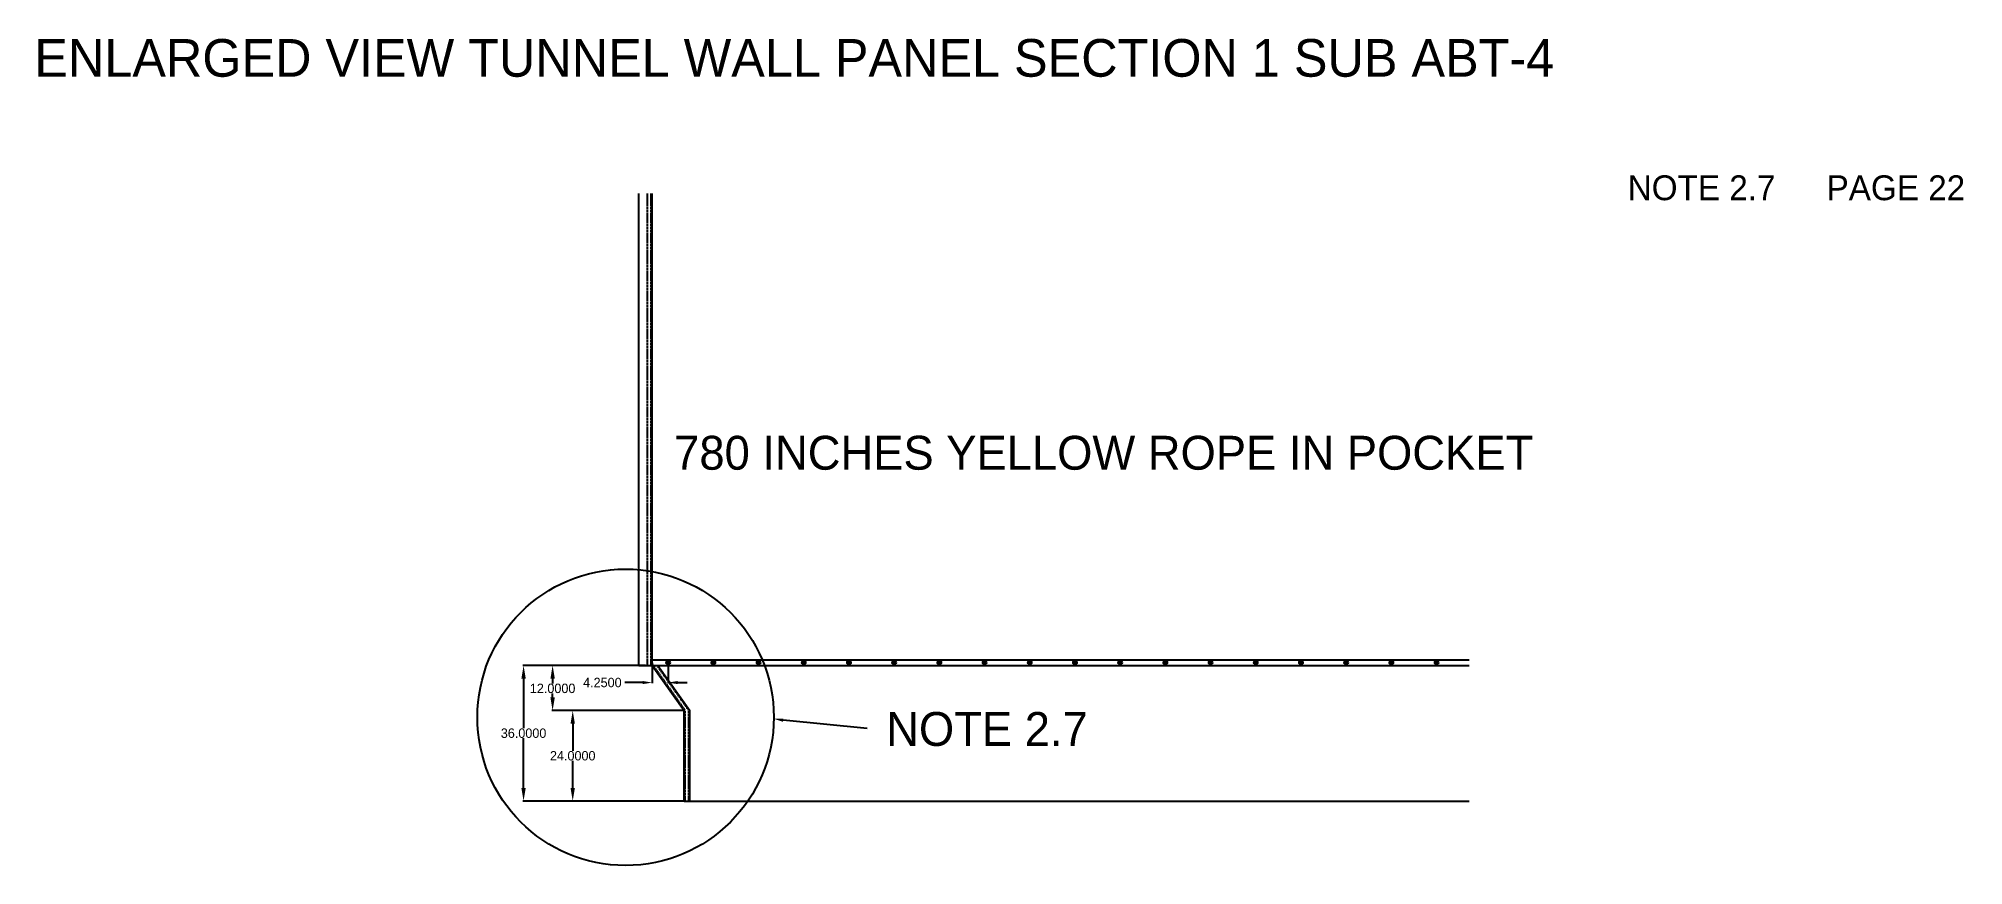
# Model space of a CAD drawing. Header units: inches. Extents: x -1914 to 19746, y -1697 to -663.
# Drawn here: x 7337 to 7848, y -1264 to -1044 of the extents above; entities that cross this region are included whole.
import ezdxf

# ---------------------------------------------------------------- set-up
doc = ezdxf.new("R2010")
doc.units = ezdxf.units.IN
doc.header["$MEASUREMENT"] = 0
doc.linetypes.add('HIDDEN', pattern=[0.375, 0.25, -0.125])
for name, color, linetype in [('FINISH', 1, 'Continuous'), ('GROMMET', 7, 'Continuous'), ('STECH', 7, 'HIDDEN'), ('TEXT', 7, 'Continuous'), ('WEBB', 5, 'Continuous')]:
    doc.layers.add(name, color=color, linetype=linetype)
doc.dimstyles.get("Standard").update_dxf_attribs({"dimtxt": 3.5, "dimasz": 3.5, "dimexe": 0.18, "dimexo": 0.0625, "dimgap": 0.09, "dimtad": 0, "dimtih": 1, "dimtoh": 1, "dimdec": 4, "dimzin": 0, "dimdsep": 46, "dimtxsty": 'Standard', "dimcen": 0.09, "dimadec": 0, "dimazin": 0, "dimtfac": 1, "dimtdec": 4, "dimtofl": 0, "dimtmove": 0, "dimatfit": 3, "dimfxl": 0, "dimtolj": 1, "dimtzin": 0, "dimarcsym": 0})

msp = doc.modelspace()

# ---------------------------------------------------------------- texts
at = {"layer": 'TEXT'}
for s, height, p in [('ENLARGED VIEW TUNNEL WALL PANEL SECTION 1 SUB ABT-4', 10, (7335.86415, -1054.51097)), ('780 INCHES YELLOW ROPE IN POCKET', 9, (7505.71936, -1158.85813)), ('NOTE 2.7', 9, (7562.00745, -1232.19521))]:
    msp.add_text(s, height=height, dxfattribs=at).set_placement(p)
at = {"layer": 'TEXT', "insert": (7758.86591, -1080.69793), "char_height": 6.6, "width": 210.3834797, "attachment_point": 1}
msp.add_mtext('NOTE 2.7^IPAGE 22', dxfattribs=at)

# ---------------------------------------------------------------- blocks, each defined once
blk = doc.blocks.new('*D123')
at = {"layer": 'DEFPOINTS', "color": 0}
for p in [(7499.88, -1210.08), (7504.13, -1210.08), (7499.88, -1215.38)]:
    blk.add_point(p, dxfattribs=at)
at = {"layer": 'TEXT', "color": 0, "lineweight": -2}
for p, q in [((7499.88, -1210.14), (7499.88, -1215.56)), ((7504.13, -1210.14), (7504.13, -1215.56)), ((7497.38, -1215.38), (7492.58, -1215.38)), ((7506.63, -1215.38), (7509.13, -1215.38))]:
    blk.add_line(p, q, dxfattribs=at)
at = {"layer": 'TEXT', "color": 0}
for points in [[(7497.38, -1214.96), (7497.38, -1215.79), (7499.88, -1215.38)], [(7506.63, -1214.96), (7506.63, -1215.79), (7504.13, -1215.38)]]:
    blk.add_solid(points, dxfattribs=at)
at = {"layer": 'TEXT', "color": 0, "insert": (7486.66, -1215.38), "char_height": 2.5, "attachment_point": 5}
blk.add_mtext('\\A1;4.2500', dxfattribs=at)
blk = doc.blocks.new('*D125')
at = {"layer": 'DEFPOINTS', "color": 0}
for p in [(7465.74, -1210.83), (7496.38, -1210.83), (7508.38, -1246.83)]:
    blk.add_point(p, dxfattribs=at)
at = {"layer": 'TEXT', "color": 0, "lineweight": -2}
for p, q in [((7496.32, -1210.83), (7465.56, -1210.83)), ((7465.74, -1214.33), (7465.74, -1227.49)), ((7465.74, -1243.33), (7465.74, -1230.17)), ((7508.32, -1246.83), (7465.56, -1246.83))]:
    blk.add_line(p, q, dxfattribs=at)
at = {"layer": 'TEXT', "color": 0}
for points in [[(7465.16, -1214.33), (7466.32, -1214.33), (7465.74, -1210.83)], [(7465.16, -1243.33), (7466.32, -1243.33), (7465.74, -1246.83)]]:
    blk.add_solid(points, dxfattribs=at)
at = {"layer": 'TEXT', "color": 0, "insert": (7465.74, -1228.83), "char_height": 2.5, "attachment_point": 5}
blk.add_mtext('\\A1;36.0000', dxfattribs=at)
blk = doc.blocks.new('*D126')
at = {"layer": 'DEFPOINTS', "color": 0}
for p in [(7508.38, -1222.83), (7478.79, -1246.83), (7508.63, -1246.83)]:
    blk.add_point(p, dxfattribs=at)
at = {"layer": 'TEXT', "color": 0, "lineweight": -2}
for p, q in [((7508.32, -1222.83), (7478.61, -1222.83)), ((7478.79, -1226.33), (7478.79, -1233.49)), ((7478.79, -1243.33), (7478.79, -1236.17)), ((7508.57, -1246.83), (7478.61, -1246.83))]:
    blk.add_line(p, q, dxfattribs=at)
at = {"layer": 'TEXT', "color": 0}
for points in [[(7478.2, -1226.33), (7479.37, -1226.33), (7478.79, -1222.83)], [(7478.2, -1243.33), (7479.37, -1243.33), (7478.79, -1246.83)]]:
    blk.add_solid(points, dxfattribs=at)
at = {"layer": 'TEXT', "color": 0, "insert": (7478.79, -1234.83), "char_height": 2.5, "attachment_point": 5}
blk.add_mtext('\\A1;24.0000', dxfattribs=at)
blk = doc.blocks.new('*D128')
at = {"layer": 'DEFPOINTS', "color": 0}
for p in [(7473.45, -1210.83), (7498.13, -1210.83), (7508.32, -1222.83)]:
    blk.add_point(p, dxfattribs=at)
at = {"layer": 'TEXT', "color": 0, "lineweight": -2}
for p, q in [((7498.07, -1210.83), (7473.27, -1210.83)), ((7473.45, -1214.33), (7473.45, -1215.59)), ((7473.45, -1219.33), (7473.45, -1218.27)), ((7508.25, -1222.83), (7473.27, -1222.83))]:
    blk.add_line(p, q, dxfattribs=at)
at = {"layer": 'TEXT', "color": 0}
for points in [[(7472.87, -1214.33), (7474.04, -1214.33), (7473.45, -1210.83)], [(7472.87, -1219.33), (7474.04, -1219.33), (7473.45, -1222.83)]]:
    blk.add_solid(points, dxfattribs=at)
at = {"layer": 'TEXT', "color": 0, "insert": (7473.45, -1216.93), "char_height": 2.5, "attachment_point": 5}
blk.add_mtext('\\A1;12.0000', dxfattribs=at)

# ---------------------------------------------------------------- dimensions: what is measured, and where the dimension line sits
at = {"layer": 'TEXT'}
for base, p1, p2, picture, middle in [((7465.73975, -1210.83052), (7508.3776, -1246.83052), (7496.3776, -1210.83052), '*D125', (7465.73975, -1228.83052)), ((7478.78644, -1246.83052), (7508.3776, -1222.83052), (7508.6276, -1246.83052), '*D126', (7478.78644, -1234.83052))]:
    dim = msp.add_linear_dim(base=base, p1=p1, p2=p2, angle=90, dimstyle='Standard', override={"dimtxt": 2.5}, dxfattribs=at)
    dim.commit()
    dim.dimension.update_dxf_attribs({"geometry": picture, "text_midpoint": middle})
dim = msp.add_linear_dim(base=(7473.453, -1210.83052), p1=(7508.3151, -1222.83052), p2=(7498.1276, -1210.83052), angle=90, dimstyle='Standard', override={"dimtxt": 2.5}, dxfattribs=at)
dim.commit()
dim.dimension.update_dxf_attribs({"geometry": '*D128', "text_midpoint": (7473.453, -1216.92754), "dimtype": 160})
at = {"layer": 'TEXT', "ltscale": 0.015}
dim = msp.add_linear_dim(base=(7499.8776, -1215.37559), p1=(7504.1276, -1210.08052), p2=(7499.8776, -1210.08052), dimstyle='Standard', override={"dimscale": 1, "dimtxt": 2.5, "dimasz": 2.5}, dxfattribs=at)
dim.commit()
dim.dimension.update_dxf_attribs({"geometry": '*D123', "text_midpoint": (7486.65665, -1215.37559), "dimtype": 160})

# ---------------------------------------------------------------- linework, layer by layer
at = {"layer": 'FINISH'}
for p, q in [((7496.3776, -1210.83052), (7496.3776, -1085.48405)), ((7499.8776, -1210.83052), (7499.8776, -1085.48405)), ((7496.3776, -1210.83052), (7499.8776, -1210.83052)), ((7508.3776, -1246.83052), (7716.7967, -1246.83052))]:
    msp.add_line(p, q, dxfattribs=at)
at = {"layer": 'GROMMET'}
for centre, radius in [((7504.1276, -1210.08052), 0.5), ((7504.1276, -1210.08052), 0.25), ((7516.1276, -1210.08052), 0.5), ((7516.1276, -1210.08052), 0.25), ((7528.1276, -1210.08052), 0.5), ((7528.1276, -1210.08052), 0.25), ((7540.1276, -1210.08052), 0.5), ((7540.1276, -1210.08052), 0.25), ((7552.1276, -1210.08052), 0.5), ((7552.1276, -1210.08052), 0.25), ((7564.1276, -1210.08052), 0.5), ((7564.1276, -1210.08052), 0.25), ((7576.1276, -1210.08052), 0.5), ((7576.1276, -1210.08052), 0.25), ((7588.1276, -1210.08052), 0.5), ((7588.1276, -1210.08052), 0.25), ((7600.1276, -1210.08052), 0.5), ((7600.1276, -1210.08052), 0.25), ((7612.1276, -1210.08052), 0.5), ((7612.1276, -1210.08052), 0.25), ((7624.1276, -1210.08052), 0.5), ((7624.1276, -1210.08052), 0.25), ((7636.1276, -1210.08052), 0.5), ((7636.1276, -1210.08052), 0.25), ((7648.1276, -1210.08052), 0.5), ((7648.1276, -1210.08052), 0.25), ((7660.1276, -1210.08052), 0.5), ((7660.1276, -1210.08052), 0.25), ((7672.1276, -1210.08052), 0.5), ((7672.1276, -1210.08052), 0.25), ((7684.1276, -1210.08052), 0.5), ((7684.1276, -1210.08052), 0.25), ((7696.1276, -1210.08052), 0.5), ((7696.1276, -1210.08052), 0.25), ((7708.1276, -1210.08052), 0.5), ((7708.1276, -1210.08052), 0.25)]:
    msp.add_circle(centre, radius, dxfattribs=at)
at = {"layer": 'STECH', "ltscale": 0.015}
for p, q in [((7498.6276, -1210.83052), (7498.6276, -1085.48405)), ((7499.6276, -1210.83052), (7499.6276, -1085.48405)), ((7500.0816, -1210.68601), (7508.5816, -1222.68601)), ((7501.17359, -1210.97502), (7509.67359, -1222.97502)), ((7508.6276, -1246.83052), (7508.6276, -1222.83052)), ((7509.6276, -1246.83052), (7509.6276, -1222.83052))]:
    msp.add_line(p, q, dxfattribs=at)
at = {"layer": 'TEXT'}
msp.add_line((7556.99004, -1227.59684), (7534.64796, -1225.38624), dxfattribs=at)
msp.add_circle((7492.82233, -1224.59491), 39.35784, dxfattribs=at)
msp.add_solid([(7534.71245, -1224.9746), (7534.58347, -1225.79789), (7532.17808, -1224.9993)], dxfattribs=at)
at = {"layer": 'WEBB'}
for p, q in [((7499.8776, -1209.33052), (7716.7967, -1209.33052)), ((7499.8776, -1210.83052), (7716.7967, -1210.83052)), ((7499.8776, -1210.83052), (7508.3776, -1222.83052)), ((7501.3776, -1210.83052), (7509.8776, -1222.83052)), ((7508.3776, -1246.83052), (7508.3776, -1222.83052)), ((7509.8776, -1246.83052), (7509.8776, -1222.83052))]:
    msp.add_line(p, q, dxfattribs=at)

msp.set_redraw_order([(e.dxf.handle, doc.entitydb.next_handle()) for e in msp.query("TEXT MTEXT ATTDEF DIMENSION ARC_DIMENSION")])  # texts and dimensions are drawn at this point

doc.saveas('drawing.dxf')
